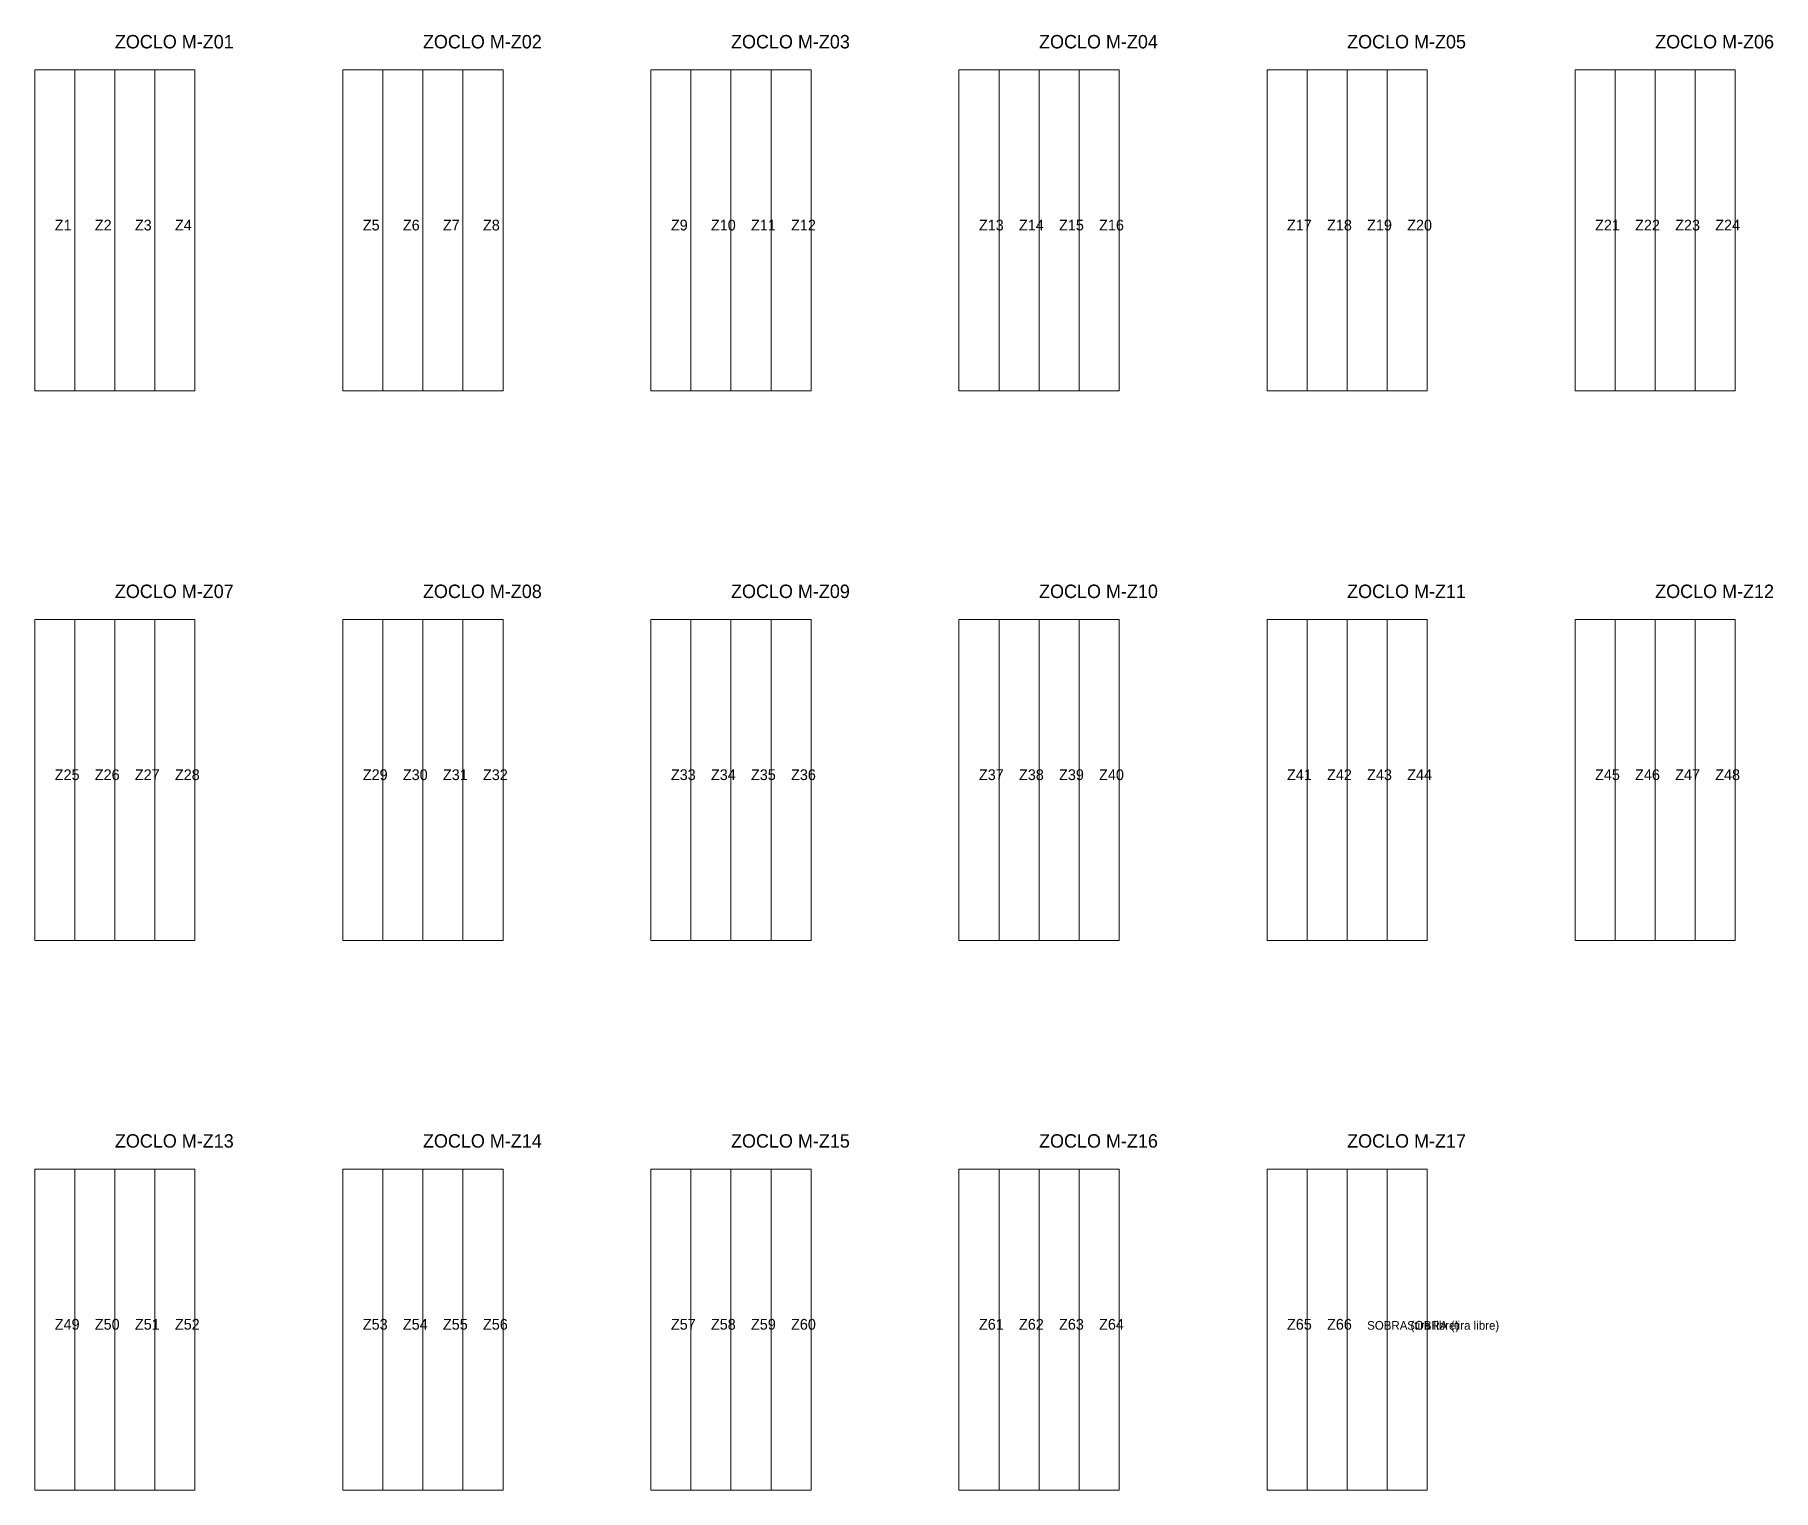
# Model space of a CAD drawing. Header units: metres. Extents: x 489.4 to 571.8, y -144.7 to -79.7.
# Drawn here: x 553.2 to 559.67, y -135.44 to -130.02 of the extents above; entities that cross this region are included whole.
import ezdxf

# ---------------------------------------------------------------- set-up
doc = ezdxf.new("R2010")
doc.units = ezdxf.units.M
for name, color, linetype, lineweight, plot in [('ESCALERA-REGADERA-ZOCLO', 6, 'Continuous', 0, False), ('ESCALERA-REGADERA-ZOCLO-TEXTO', 7, 'Continuous', 0, False), ('PLAN-CORTE-SOBRANTES', 2, 'Continuous', 0, False)]:
    doc.layers.add(name, color=color, linetype=linetype, lineweight=lineweight, plot=plot)

msp = doc.modelspace()

# ---------------------------------------------------------------- texts
at = {"layer": 'ESCALERA-REGADERA-ZOCLO-TEXTO'}
for s, height, p in [('ZOCLO M-Z01', 0.05, (553.5002, -130.0744)), ('ZOCLO M-Z02', 0.05, (554.6462, -130.0744)), ('ZOCLO M-Z03', 0.05, (555.7922, -130.0744)), ('ZOCLO M-Z04', 0.05, (556.9382, -130.0744)), ('ZOCLO M-Z05', 0.05, (558.0842, -130.0744)), ('ZOCLO M-Z06', 0.05, (559.2302, -130.0744)), ('Z1', 0.04, (553.2767, -130.7514)), ('Z2', 0.04, (553.4257, -130.7514)), ('Z3', 0.04, (553.5747, -130.7514)), ('Z4', 0.04, (553.7237, -130.7514)), ('Z5', 0.04, (554.4227, -130.7514)), ('Z6', 0.04, (554.5717, -130.7514)), ('Z7', 0.04, (554.7207, -130.7514)), ('Z8', 0.04, (554.8697, -130.7514)), ('Z9', 0.04, (555.5687, -130.7514)), ('Z10', 0.04, (555.7177, -130.7514)), ('Z11', 0.04, (555.8667, -130.7514)), ('Z12', 0.04, (556.0157, -130.7514)), ('Z13', 0.04, (556.7147, -130.7514)), ('Z14', 0.04, (556.8637, -130.7514)), ('Z15', 0.04, (557.0127, -130.7514)), ('Z16', 0.04, (557.1617, -130.7514)), ('Z17', 0.04, (557.8607, -130.7514)), ('Z18', 0.04, (558.0097, -130.7514)), ('Z19', 0.04, (558.1587, -130.7514)), ('Z20', 0.04, (558.3077, -130.7514)), ('Z21', 0.04, (559.0067, -130.7514)), ('Z22', 0.04, (559.1557, -130.7514)), ('Z23', 0.04, (559.3047, -130.7514)), ('Z24', 0.04, (559.4537, -130.7514)), ('ZOCLO M-Z07', 0.05, (553.5002, -132.1184)), ('ZOCLO M-Z08', 0.05, (554.6462, -132.1184)), ('ZOCLO M-Z09', 0.05, (555.7922, -132.1184)), ('ZOCLO M-Z10', 0.05, (556.9382, -132.1184)), ('ZOCLO M-Z11', 0.05, (558.0842, -132.1184)), ('ZOCLO M-Z12', 0.05, (559.2302, -132.1184)), ('Z25', 0.04, (553.2767, -132.7954)), ('Z26', 0.04, (553.4257, -132.7954)), ('Z27', 0.04, (553.5747, -132.7954)), ('Z28', 0.04, (553.7237, -132.7954)), ('Z29', 0.04, (554.4227, -132.7954)), ('Z30', 0.04, (554.5717, -132.7954)), ('Z31', 0.04, (554.7207, -132.7954)), ('Z32', 0.04, (554.8697, -132.7954)), ('Z33', 0.04, (555.5687, -132.7954)), ('Z34', 0.04, (555.7177, -132.7954)), ('Z35', 0.04, (555.8667, -132.7954)), ('Z36', 0.04, (556.0157, -132.7954)), ('Z37', 0.04, (556.7147, -132.7954)), ('Z38', 0.04, (556.8637, -132.7954)), ('Z39', 0.04, (557.0127, -132.7954)), ('Z40', 0.04, (557.1617, -132.7954)), ('Z41', 0.04, (557.8607, -132.7954)), ('Z42', 0.04, (558.0097, -132.7954)), ('Z43', 0.04, (558.1587, -132.7954)), ('Z44', 0.04, (558.3077, -132.7954)), ('Z45', 0.04, (559.0067, -132.7954)), ('Z46', 0.04, (559.1557, -132.7954)), ('Z47', 0.04, (559.3047, -132.7954)), ('Z48', 0.04, (559.4537, -132.7954)), ('ZOCLO M-Z13', 0.05, (553.5002, -134.1624)), ('ZOCLO M-Z14', 0.05, (554.6462, -134.1624)), ('ZOCLO M-Z15', 0.05, (555.7922, -134.1624)), ('ZOCLO M-Z16', 0.05, (556.9382, -134.1624)), ('ZOCLO M-Z17', 0.05, (558.0842, -134.1624)), ('Z49', 0.04, (553.2767, -134.8394)), ('Z50', 0.04, (553.4257, -134.8394)), ('Z51', 0.04, (553.5747, -134.8394)), ('Z52', 0.04, (553.7237, -134.8394)), ('Z53', 0.04, (554.4227, -134.8394)), ('Z54', 0.04, (554.5717, -134.8394)), ('Z55', 0.04, (554.7207, -134.8394)), ('Z56', 0.04, (554.8697, -134.8394)), ('Z57', 0.04, (555.5687, -134.8394)), ('Z58', 0.04, (555.7177, -134.8394)), ('Z59', 0.04, (555.8667, -134.8394)), ('Z60', 0.04, (556.0157, -134.8394)), ('Z61', 0.04, (556.7147, -134.8394)), ('Z62', 0.04, (556.8637, -134.8394)), ('Z63', 0.04, (557.0127, -134.8394)), ('Z64', 0.04, (557.1617, -134.8394)), ('Z65', 0.04, (557.8607, -134.8394)), ('Z66', 0.04, (558.0097, -134.8394)), ('SOBRA (tira libre)', 0.032, (558.1587, -134.8394)), ('SOBRA (tira libre)', 0.032, (558.3077, -134.8394))]:
    msp.add_text(s, height=height, dxfattribs=at).set_placement(p)

# ---------------------------------------------------------------- linework, layer by layer
at = {"layer": 'ESCALERA-REGADERA-ZOCLO'}
for points in [[(553.2022, -131.3484), (553.7982, -131.3484), (553.7982, -130.1544), (553.2022, -130.1544)], [(553.2022, -131.3484), (553.3512, -131.3484), (553.3512, -130.1544), (553.2022, -130.1544)], [(553.3512, -131.3484), (553.5002, -131.3484), (553.5002, -130.1544), (553.3512, -130.1544)], [(553.5002, -131.3484), (553.6492, -131.3484), (553.6492, -130.1544), (553.5002, -130.1544)], [(553.6492, -131.3484), (553.7982, -131.3484), (553.7982, -130.1544), (553.6492, -130.1544)], [(554.3482, -131.3484), (554.9442, -131.3484), (554.9442, -130.1544), (554.3482, -130.1544)], [(554.3482, -131.3484), (554.4972, -131.3484), (554.4972, -130.1544), (554.3482, -130.1544)], [(554.4972, -131.3484), (554.6462, -131.3484), (554.6462, -130.1544), (554.4972, -130.1544)], [(554.6462, -131.3484), (554.7952, -131.3484), (554.7952, -130.1544), (554.6462, -130.1544)], [(554.7952, -131.3484), (554.9442, -131.3484), (554.9442, -130.1544), (554.7952, -130.1544)], [(555.4942, -131.3484), (556.0902, -131.3484), (556.0902, -130.1544), (555.4942, -130.1544)], [(555.4942, -131.3484), (555.6432, -131.3484), (555.6432, -130.1544), (555.4942, -130.1544)], [(555.6432, -131.3484), (555.7922, -131.3484), (555.7922, -130.1544), (555.6432, -130.1544)], [(555.7922, -131.3484), (555.9412, -131.3484), (555.9412, -130.1544), (555.7922, -130.1544)], [(555.9412, -131.3484), (556.0902, -131.3484), (556.0902, -130.1544), (555.9412, -130.1544)], [(556.6402, -131.3484), (557.2362, -131.3484), (557.2362, -130.1544), (556.6402, -130.1544)], [(556.6402, -131.3484), (556.7892, -131.3484), (556.7892, -130.1544), (556.6402, -130.1544)], [(556.7892, -131.3484), (556.9382, -131.3484), (556.9382, -130.1544), (556.7892, -130.1544)], [(556.9382, -131.3484), (557.0872, -131.3484), (557.0872, -130.1544), (556.9382, -130.1544)], [(557.0872, -131.3484), (557.2362, -131.3484), (557.2362, -130.1544), (557.0872, -130.1544)], [(557.7862, -131.3484), (558.3822, -131.3484), (558.3822, -130.1544), (557.7862, -130.1544)], [(557.7862, -131.3484), (557.9352, -131.3484), (557.9352, -130.1544), (557.7862, -130.1544)], [(557.9352, -131.3484), (558.0842, -131.3484), (558.0842, -130.1544), (557.9352, -130.1544)], [(558.0842, -131.3484), (558.2332, -131.3484), (558.2332, -130.1544), (558.0842, -130.1544)], [(558.2332, -131.3484), (558.3822, -131.3484), (558.3822, -130.1544), (558.2332, -130.1544)], [(558.9322, -131.3484), (559.5282, -131.3484), (559.5282, -130.1544), (558.9322, -130.1544)], [(558.9322, -131.3484), (559.0812, -131.3484), (559.0812, -130.1544), (558.9322, -130.1544)], [(559.0812, -131.3484), (559.2302, -131.3484), (559.2302, -130.1544), (559.0812, -130.1544)], [(559.2302, -131.3484), (559.3792, -131.3484), (559.3792, -130.1544), (559.2302, -130.1544)], [(559.3792, -131.3484), (559.5282, -131.3484), (559.5282, -130.1544), (559.3792, -130.1544)], [(553.2022, -133.3924), (553.7982, -133.3924), (553.7982, -132.1984), (553.2022, -132.1984)], [(553.2022, -133.3924), (553.3512, -133.3924), (553.3512, -132.1984), (553.2022, -132.1984)], [(553.3512, -133.3924), (553.5002, -133.3924), (553.5002, -132.1984), (553.3512, -132.1984)], [(553.5002, -133.3924), (553.6492, -133.3924), (553.6492, -132.1984), (553.5002, -132.1984)], [(553.6492, -133.3924), (553.7982, -133.3924), (553.7982, -132.1984), (553.6492, -132.1984)], [(554.3482, -133.3924), (554.9442, -133.3924), (554.9442, -132.1984), (554.3482, -132.1984)], [(554.3482, -133.3924), (554.4972, -133.3924), (554.4972, -132.1984), (554.3482, -132.1984)], [(554.4972, -133.3924), (554.6462, -133.3924), (554.6462, -132.1984), (554.4972, -132.1984)], [(554.6462, -133.3924), (554.7952, -133.3924), (554.7952, -132.1984), (554.6462, -132.1984)], [(554.7952, -133.3924), (554.9442, -133.3924), (554.9442, -132.1984), (554.7952, -132.1984)], [(555.4942, -133.3924), (556.0902, -133.3924), (556.0902, -132.1984), (555.4942, -132.1984)], [(555.4942, -133.3924), (555.6432, -133.3924), (555.6432, -132.1984), (555.4942, -132.1984)], [(555.6432, -133.3924), (555.7922, -133.3924), (555.7922, -132.1984), (555.6432, -132.1984)], [(555.7922, -133.3924), (555.9412, -133.3924), (555.9412, -132.1984), (555.7922, -132.1984)], [(555.9412, -133.3924), (556.0902, -133.3924), (556.0902, -132.1984), (555.9412, -132.1984)], [(556.6402, -133.3924), (557.2362, -133.3924), (557.2362, -132.1984), (556.6402, -132.1984)], [(556.6402, -133.3924), (556.7892, -133.3924), (556.7892, -132.1984), (556.6402, -132.1984)], [(556.7892, -133.3924), (556.9382, -133.3924), (556.9382, -132.1984), (556.7892, -132.1984)], [(556.9382, -133.3924), (557.0872, -133.3924), (557.0872, -132.1984), (556.9382, -132.1984)], [(557.0872, -133.3924), (557.2362, -133.3924), (557.2362, -132.1984), (557.0872, -132.1984)], [(557.7862, -133.3924), (558.3822, -133.3924), (558.3822, -132.1984), (557.7862, -132.1984)], [(557.7862, -133.3924), (557.9352, -133.3924), (557.9352, -132.1984), (557.7862, -132.1984)], [(557.9352, -133.3924), (558.0842, -133.3924), (558.0842, -132.1984), (557.9352, -132.1984)], [(558.0842, -133.3924), (558.2332, -133.3924), (558.2332, -132.1984), (558.0842, -132.1984)], [(558.2332, -133.3924), (558.3822, -133.3924), (558.3822, -132.1984), (558.2332, -132.1984)], [(558.9322, -133.3924), (559.5282, -133.3924), (559.5282, -132.1984), (558.9322, -132.1984)], [(558.9322, -133.3924), (559.0812, -133.3924), (559.0812, -132.1984), (558.9322, -132.1984)], [(559.0812, -133.3924), (559.2302, -133.3924), (559.2302, -132.1984), (559.0812, -132.1984)], [(559.2302, -133.3924), (559.3792, -133.3924), (559.3792, -132.1984), (559.2302, -132.1984)], [(559.3792, -133.3924), (559.5282, -133.3924), (559.5282, -132.1984), (559.3792, -132.1984)], [(553.2022, -135.4364), (553.7982, -135.4364), (553.7982, -134.2424), (553.2022, -134.2424)], [(553.2022, -135.4364), (553.3512, -135.4364), (553.3512, -134.2424), (553.2022, -134.2424)], [(553.3512, -135.4364), (553.5002, -135.4364), (553.5002, -134.2424), (553.3512, -134.2424)], [(553.5002, -135.4364), (553.6492, -135.4364), (553.6492, -134.2424), (553.5002, -134.2424)], [(553.6492, -135.4364), (553.7982, -135.4364), (553.7982, -134.2424), (553.6492, -134.2424)], [(554.3482, -135.4364), (554.9442, -135.4364), (554.9442, -134.2424), (554.3482, -134.2424)], [(554.3482, -135.4364), (554.4972, -135.4364), (554.4972, -134.2424), (554.3482, -134.2424)], [(554.4972, -135.4364), (554.6462, -135.4364), (554.6462, -134.2424), (554.4972, -134.2424)], [(554.6462, -135.4364), (554.7952, -135.4364), (554.7952, -134.2424), (554.6462, -134.2424)], [(554.7952, -135.4364), (554.9442, -135.4364), (554.9442, -134.2424), (554.7952, -134.2424)], [(555.4942, -135.4364), (556.0902, -135.4364), (556.0902, -134.2424), (555.4942, -134.2424)], [(555.4942, -135.4364), (555.6432, -135.4364), (555.6432, -134.2424), (555.4942, -134.2424)], [(555.6432, -135.4364), (555.7922, -135.4364), (555.7922, -134.2424), (555.6432, -134.2424)], [(555.7922, -135.4364), (555.9412, -135.4364), (555.9412, -134.2424), (555.7922, -134.2424)], [(555.9412, -135.4364), (556.0902, -135.4364), (556.0902, -134.2424), (555.9412, -134.2424)], [(556.6402, -135.4364), (557.2362, -135.4364), (557.2362, -134.2424), (556.6402, -134.2424)], [(556.6402, -135.4364), (556.7892, -135.4364), (556.7892, -134.2424), (556.6402, -134.2424)], [(556.7892, -135.4364), (556.9382, -135.4364), (556.9382, -134.2424), (556.7892, -134.2424)], [(556.9382, -135.4364), (557.0872, -135.4364), (557.0872, -134.2424), (556.9382, -134.2424)], [(557.0872, -135.4364), (557.2362, -135.4364), (557.2362, -134.2424), (557.0872, -134.2424)], [(557.7862, -135.4364), (558.3822, -135.4364), (558.3822, -134.2424), (557.7862, -134.2424)], [(557.7862, -135.4364), (557.9352, -135.4364), (557.9352, -134.2424), (557.7862, -134.2424)], [(557.9352, -135.4364), (558.0842, -135.4364), (558.0842, -134.2424), (557.9352, -134.2424)]]:
    msp.add_lwpolyline(points, close=True, dxfattribs=at)
at = {"layer": 'PLAN-CORTE-SOBRANTES'}
for points in [[(558.0842, -135.4364), (558.2332, -135.4364), (558.2332, -134.2424), (558.0842, -134.2424)], [(558.2332, -135.4364), (558.3822, -135.4364), (558.3822, -134.2424), (558.2332, -134.2424)]]:
    msp.add_lwpolyline(points, close=True, dxfattribs=at)

msp.set_redraw_order([(e.dxf.handle, doc.entitydb.next_handle()) for e in msp.query("TEXT MTEXT ATTDEF DIMENSION ARC_DIMENSION")])  # texts and dimensions are drawn at this point

doc.saveas('drawing.dxf')
